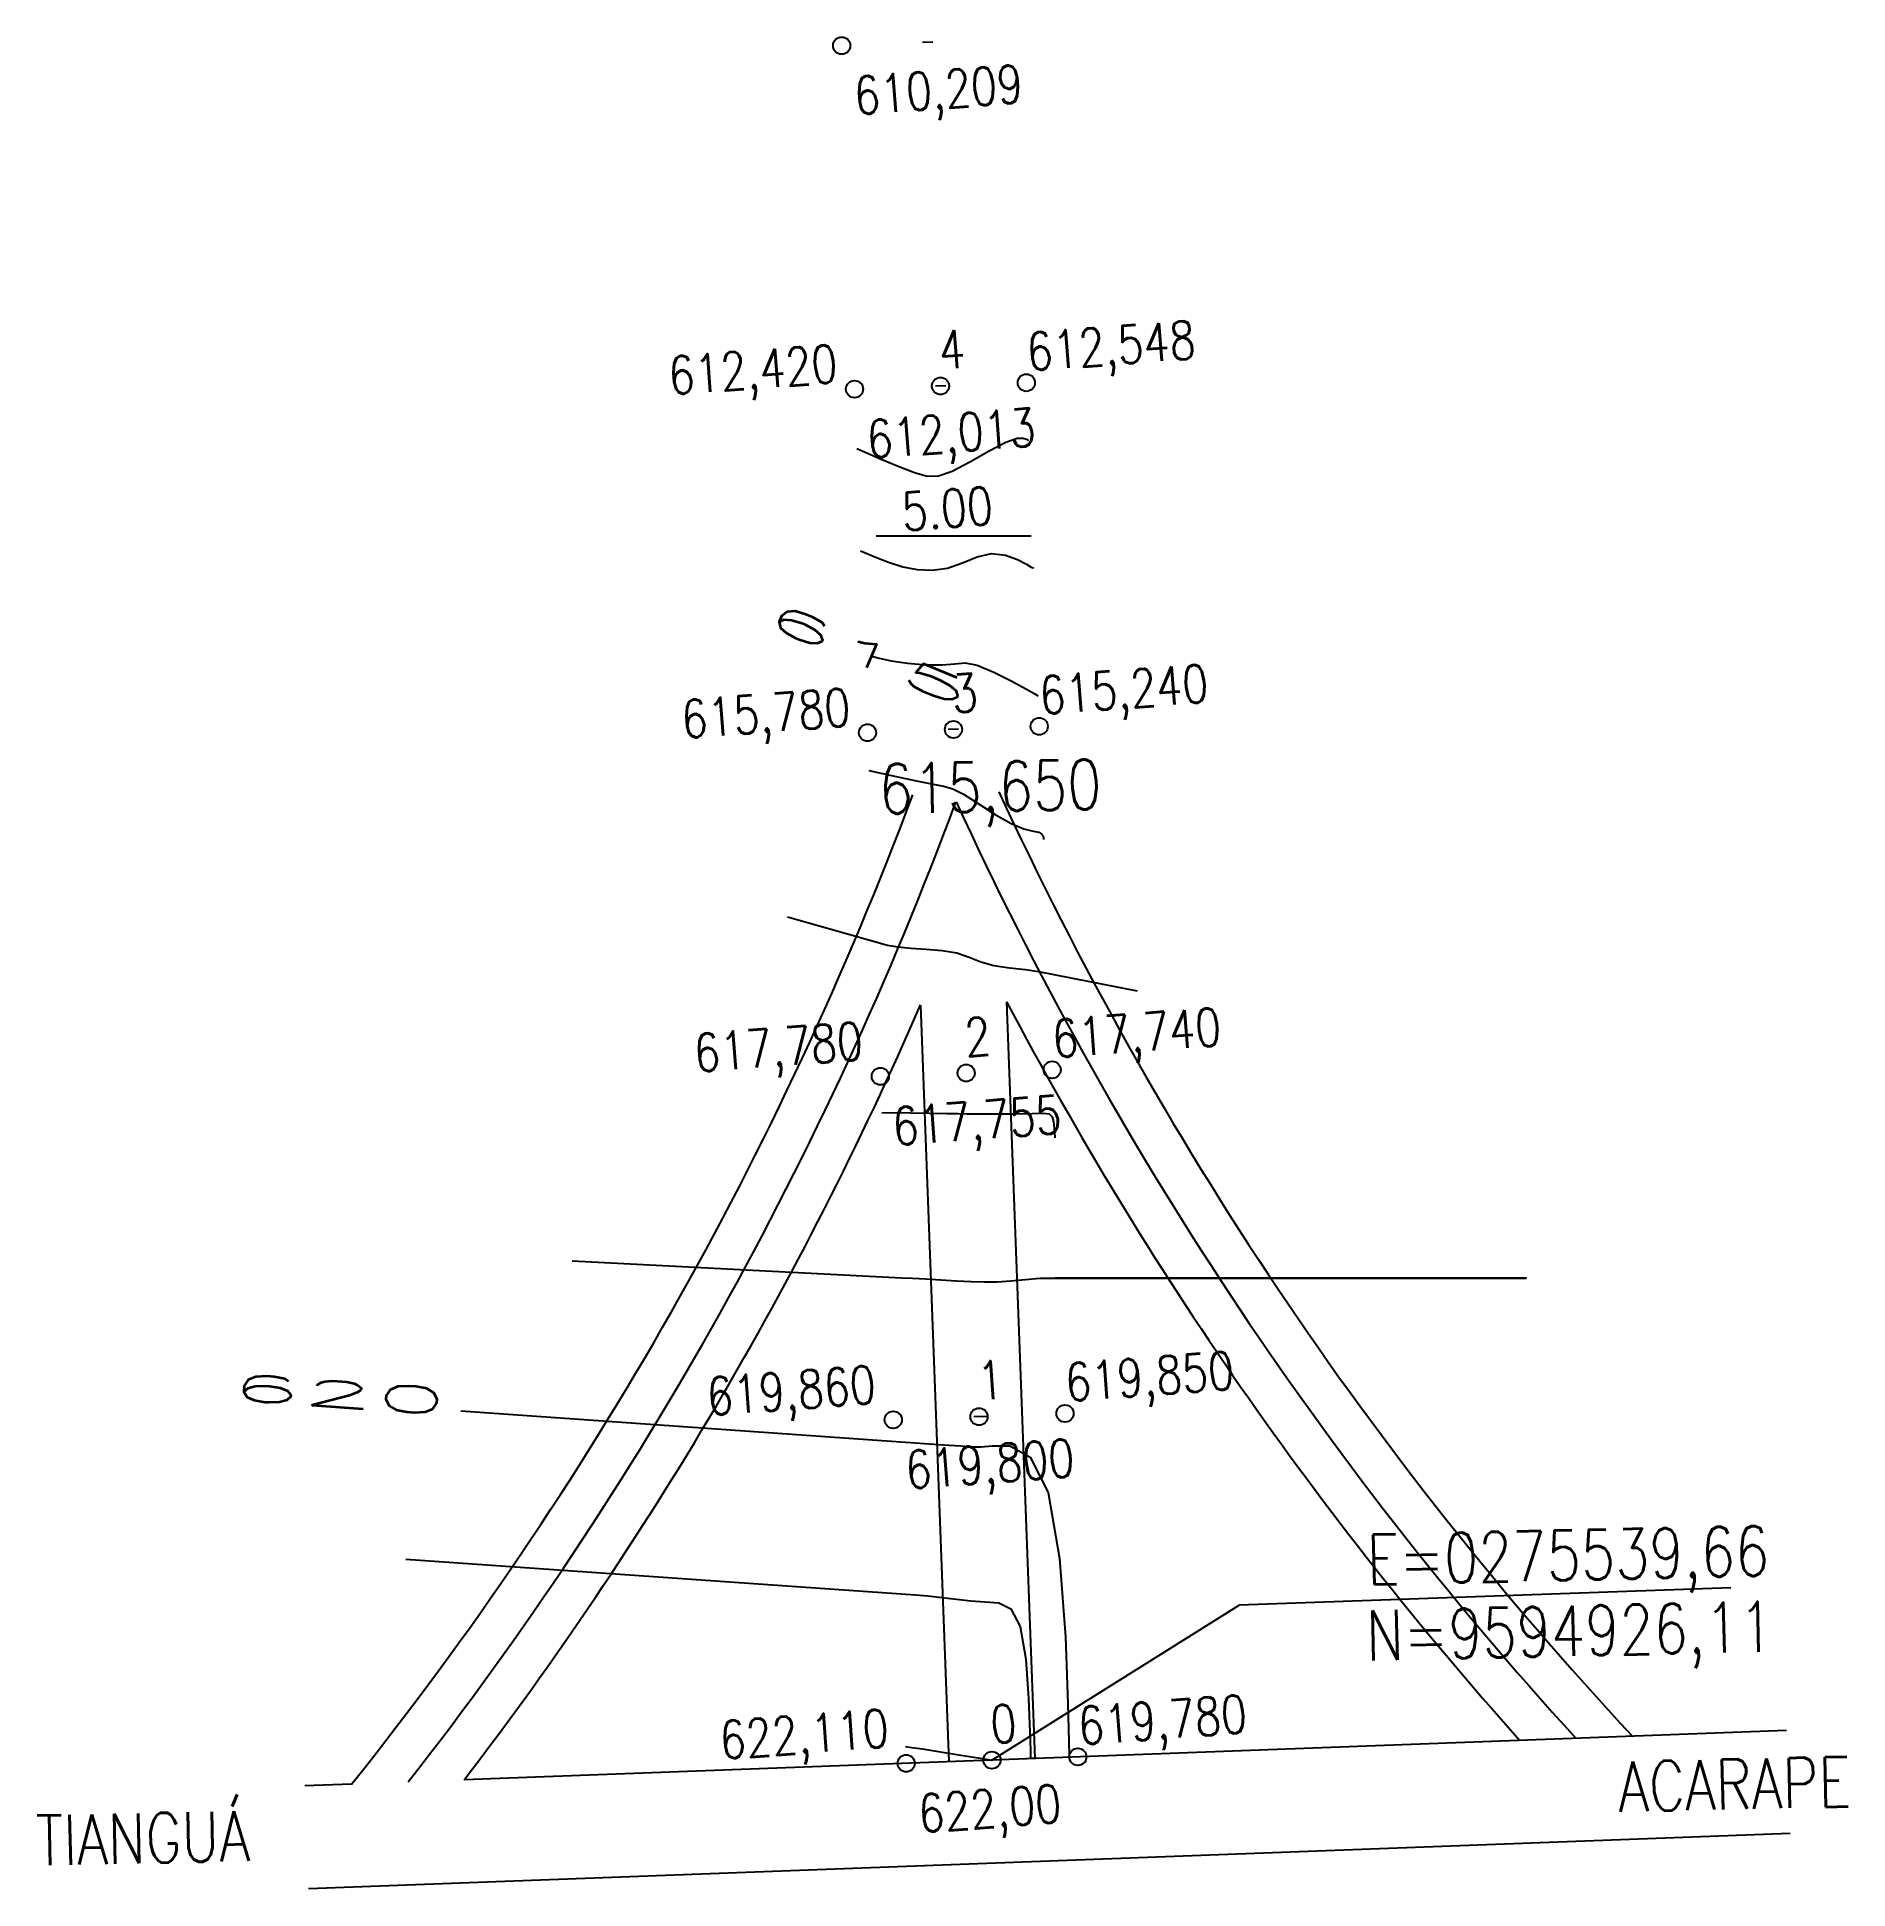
# Model space of a CAD drawing. Header units: millimetres. Extents: x 276147 to 291056, y 9594849 to 9609891.
# Drawn here: x 283724.8 to 283830.2, y 9605714.8 to 9605822.6 of the extents above; entities that cross this region are included whole.
import ezdxf
from ezdxf.enums import TextEntityAlignment as Align

# ---------------------------------------------------------------- set-up
doc = ezdxf.new("R2010")
doc.units = ezdxf.units.MM
doc.header["$LTSCALE"] = 10
doc.linetypes.add('CONTINUO', pattern=[0])
for name, color, linetype in [('Curvas mestras', 30, 'Continuous'), ('Curvas simples', 9, 'Continuous'), ('Curvas texto', 2, 'Continuous'), ('LINHA02', 8, 'Continuous'), ('TEXTO-PAPEL', 7, 'Continuous'), ('TEXTO02', 3, 'Continuous'), ('Top_malha_coord', 8, 'Continuous')]:
    doc.layers.add(name, color=color, linetype=linetype)
doc.styles.add('ROMANS', font='romans.shx', dxfattribs={"width": 0.8, "height": 4})
doc.styles.add('SIMPLEX', font='simplex', dxfattribs={"height": 0.2})

msp = doc.modelspace()

# ---------------------------------------------------------------- texts
at = {"style": 'ROMANS', "width": 0.8}
for s, height, p in [('E=0275539,66', 2.9046, (283802.14, 9605735.44)), ('N=9594926,11', 2.9046, (283802.09, 9605731.03)), ('ACARAPE', 2.905, (283816.75, 9605722.23)), ('TIANGUÁ', 2.905, (283724.72, 9605719.1))]:
    msp.add_text(s, height=height, rotation=1.288, dxfattribs=at).set_placement(p, align=Align.TOP_LEFT)
at = {"layer": 'Curvas texto', "style": 'SIMPLEX'}
for s, rotation, width, p, p2 in [('615', 337.2379, 3.563358, (283767, 9605788.42, 615), (283778.73, 9605783.5, 615)), ('620', 356.0463, 3.299405, (283735.96, 9605743.31, 620), (283748.66, 9605742.43, 620))]:
    msp.add_text(s, height=1.5, rotation=rotation, dxfattribs=dict(at, width=width)).set_placement(p, p2, align=Align.FIT)
at = {"layer": 'TEXTO02', "style": 'ROMANS', "width": 0.8}
for s, height, rotation, p in [('610,209', 2.207, 4.2899, (283772.26, 9605820.24)), ('612,548', 2.207, 4.2899, (283782.3, 9605805.35)), ('612,420', 2.207, 4.2899, (283761.47, 9605803.96)), ('4', 2.21, 4.2899, (283777.19, 9605805.44)), ('612,013', 2.207, 4.2899, (283773, 9605800.26)), ('5.00', 2.207, 4.2899, (283775.04, 9605796.04)), ('3', 2.21, 4.2899, (283777.94, 9605785.45)), ('615,240', 2.207, 4.2899, (283783.04, 9605785.36)), ('615,780', 2.207, 4.2899, (283762.22, 9605783.97)), ('615,650', 2.905, 1.288, (283773.75, 9605780.27)), ('617,740', 2.207, 4.2899, (283783.79, 9605765.38)), ('617,780', 2.207, 4.2899, (283762.95, 9605764.55)), ('2', 2.21, 4.2899, (283778.69, 9605765.46)), ('617,755', 2.207, 4.2899, (283774.5, 9605760.28)), ('619,860', 2.207, 4.2899, (283763.7, 9605744.57)), ('1', 2.21, 4.2899, (283779.44, 9605745.48)), ('619,850', 2.207, 4.2899, (283784.54, 9605745.39)), ('619,800', 2.207, 4.2899, (283775.25, 9605740.3)), ('619,780', 2.207, 4.2899, (283785.29, 9605725.41)), ('622,110', 2.207, 4.2899, (283764.45, 9605724.58)), ('0', 2.21, 4.2899, (283780.19, 9605725.49)), ('622,00', 2.207, 4.2899, (283776, 9605720.31))]:
    msp.add_text(s, height=height, rotation=rotation, dxfattribs=at).set_placement(p, align=Align.TOP_LEFT)

# ---------------------------------------------------------------- linework, layer by layer
at = {"layer": 'Curvas mestras', "linetype": 'CONTINUO'}
for points in [[(283773.37, 9605786.56, 615), (283773.8, 9605786.43, 615), (283774.49, 9605786.28, 615), (283775.45, 9605786.15, 615), (283776.53, 9605786.05, 615), (283777.49, 9605786.04, 615), (283778.2, 9605786.11, 615), (283778.8, 9605786.16, 615), (283779.51, 9605786.03, 615), (283780.48, 9605785.63, 615), (283781.52, 9605785.1, 615), (283782.37, 9605784.63, 615), (283782.85, 9605784.37, 615), (283783.02, 9605784.27, 615), (283783.05, 9605784.25, 615), (283783.05, 9605784.25, 615), (283783.05, 9605784.25, 615), (283783.05, 9605784.25, 615)], [(283749.47, 9605742.66, 620), (283777.54, 9605740.68, 620), (283778.55, 9605740.61, 620), (283779.21, 9605740.56, 620), (283779.72, 9605740.56, 620), (283780.38, 9605740.61, 620), (283781.41, 9605740.61, 620), (283782.59, 9605739.95, 620), (283783.63, 9605737.9, 620), (283784.29, 9605734.06, 620), (283784.63, 9605729.5, 620), (283784.77, 9605725.6, 620), (283784.84, 9605723.42, 620), (283784.86, 9605722.61, 620), (283784.86, 9605722.5, 620)]]:
    msp.add_polyline3d(points, dxfattribs=at)
at = {"layer": 'Curvas simples', "linetype": 'CONTINUO'}
for points in [[(283771.62, 9605822.07, 613), (283771.62, 9605822.07, 613), (283771.62, 9605822.07, 613), (283771.62, 9605822.07, 613), (283771.62, 9605822.07, 613), (283771.62, 9605822.07, 613), (283771.62, 9605822.07, 613), (283771.62, 9605822.07, 613), (283771.62, 9605822.07, 613), (283771.62, 9605822.07, 613), (283771.62, 9605822.07, 613), (283771.62, 9605822.07, 613), (283771.62, 9605822.07, 613)], [(283772.5, 9605798.64, 613), (283773.92, 9605798.01, 613), (283774.91, 9605797.6, 613), (283775.85, 9605797.24, 613), (283776.59, 9605797.03, 613), (283777.26, 9605797.04, 613), (283778.05, 9605797.32, 613), (283779.08, 9605797.86, 613), (283780.2, 9605798.49, 613), (283781.17, 9605799.01, 613), (283781.82, 9605799.23, 613), (283782.18, 9605799.24, 613), (283782.37, 9605799.17, 613), (283782.45, 9605799.12, 613), (283782.49, 9605799.1, 613), (283782.49, 9605799.1, 613), (283782.49, 9605799.1, 613), (283782.49, 9605799.1, 613), (283782.49, 9605799.1, 613)], [(283772.72, 9605792.69, 614), (283773.64, 9605792.29, 614), (283774.35, 9605792.02, 614), (283775.17, 9605791.76, 614), (283776.02, 9605791.59, 614), (283776.89, 9605791.55, 614), (283777.77, 9605791.68, 614), (283778.64, 9605791.99, 614), (283779.5, 9605792.33, 614), (283780.34, 9605792.52, 614), (283781.15, 9605792.43, 614), (283781.85, 9605792.17, 614), (283782.37, 9605791.9, 614), (283782.65, 9605791.74, 614), (283782.75, 9605791.69, 614), (283782.77, 9605791.68, 614), (283782.77, 9605791.68, 614), (283782.77, 9605791.68, 614), (283782.77, 9605791.68, 614)], [(283773.2, 9605779.9, 616), (283774.79, 9605779.55, 616), (283775.87, 9605779.32, 616), (283776.85, 9605779.13, 616), (283777.54, 9605779, 616), (283778.08, 9605778.84, 616), (283778.7, 9605778.53, 616), (283779.56, 9605777.99, 616), (283780.55, 9605777.35, 616), (283781.48, 9605776.81, 616), (283782.22, 9605776.51, 616), (283782.75, 9605776.38, 616), (283783.09, 9605776.31, 616), (283783.27, 9605776.2, 616), (283783.34, 9605776.08, 616), (283783.36, 9605775.97, 616), (283783.36, 9605775.91, 616), (283783.36, 9605775.89, 616), (283783.36, 9605775.88, 616)], [(283768.46, 9605771.38, 617), (283774.29, 9605769.75, 617), (283774.88, 9605769.65, 617), (283775.64, 9605769.56, 617), (283776.54, 9605769.5, 617), (283777.47, 9605769.43, 617), (283778.32, 9605769.29, 617), (283779.04, 9605769.05, 617), (283779.71, 9605768.78, 617), (283780.47, 9605768.55, 617), (283781.38, 9605768.42, 617), (283782.31, 9605768.33, 617), (283783.06, 9605768.2, 617), (283788.8, 9605767.08, 617)], [(283773.95, 9605760, 618), (283775.62, 9605759.98, 618), (283776.73, 9605759.97, 618), (283777.73, 9605759.95, 618), (283778.4, 9605759.94, 618), (283778.92, 9605759.93, 618), (283779.59, 9605759.92, 618), (283780.57, 9605759.92, 618), (283781.71, 9605759.93, 618), (283782.7, 9605759.95, 618), (283783.35, 9605759.96, 618), (283783.69, 9605759.92, 618), (283783.86, 9605759.76, 618), (283783.94, 9605759.46, 618), (283783.98, 9605759.1, 618), (283784, 9605758.79, 618), (283784.01, 9605758.62, 618), (283784.01, 9605758.55, 618), (283784.01, 9605758.54, 618)], [(283755.95, 9605751.38, 619), (283775.1, 9605750.38, 619), (283775.73, 9605750.37, 619), (283776.51, 9605750.33, 619), (283777.38, 9605750.28, 619), (283778.29, 9605750.22, 619), (283779.15, 9605750.17, 619), (283779.92, 9605750.15, 619), (283780.66, 9605750.16, 619), (283781.45, 9605750.21, 619), (283782.31, 9605750.3, 619), (283783.15, 9605750.37, 619), (283811.44, 9605750.37, 619), (283784.02, 9605750.37, 619)], [(283746.27, 9605734.03, 621), (283775.92, 9605731.94, 621), (283776.63, 9605731.88, 621), (283777.44, 9605731.79, 621), (283778.29, 9605731.69, 621), (283779.14, 9605731.59, 621), (283779.97, 9605731.53, 621), (283780.77, 9605731.49, 621), (283781.46, 9605731.14, 621), (283782, 9605730.11, 621), (283782.33, 9605728.2, 621), (283782.49, 9605725.91, 621), (283782.57, 9605723.96, 621), (283782.6, 9605722.87, 621), (283782.61, 9605722.47, 621), (283782.61, 9605722.41, 621)], [(283775.33, 9605723.12, 622), (283775.45, 9605723.11, 622), (283775.71, 9605723.07, 622), (283776.33, 9605722.98, 622), (283777.36, 9605722.81, 622), (283778.56, 9605722.62, 622), (283779.56, 9605722.46, 622), (283780.12, 9605722.37, 622), (283780.33, 9605722.33, 622), (283780.36, 9605722.33, 622), (283780.36, 9605722.33, 622), (283780.36, 9605722.33, 622), (283780.36, 9605722.33, 622), (283780.36, 9605722.33, 622), (283780.36, 9605722.33, 622), (283780.36, 9605722.33, 622)]]:
    msp.add_polyline3d(points, dxfattribs=at)
at = {"layer": 'LINHA02'}
for p in [(283823.35, 9605732.36), (283780.36, 9605722.33)]:
    msp.add_line(p, (283794.74, 9605731.35), dxfattribs=at)
at = {"layer": 'TEXTO-PAPEL', "color": 7, "linetype": 'Continuous'}
for centre in [(283771.62, 9605822.07), (283772.37, 9605802.09), (283777.37, 9605802.27), (283777.37, 9605802.27), (283782.36, 9605802.46), (283783.11, 9605782.47), (283773.12, 9605782.1), (283778.12, 9605782.29), (283778.12, 9605782.29), (283773.87, 9605762.11), (283778.86, 9605762.3), (283783.86, 9605762.49), (283774.62, 9605742.13), (283779.61, 9605742.31), (283784.61, 9605742.5), (283775.37, 9605722.14), (283780.36, 9605722.33), (283785.36, 9605722.52)]:
    msp.add_circle(centre, 0.5, dxfattribs=at)
for centre, start, end in [((283579.57, 9605851.73), 321.929, 339.6616), ((283970.91, 9605866.39), 204.6294, 222.362)]:
    msp.add_arc(centre, 211.91, start, end, dxfattribs=at)
at = {"layer": 'TEXTO02'}
for p, q in [((283776.92, 9605822.27), (283776.32, 9605822.25)), ((283776.92, 9605822.27), (283776.32, 9605822.25)), ((283777.67, 9605802.28), (283777.07, 9605802.26)), ((283777.67, 9605802.28), (283777.07, 9605802.26)), ((283778.42, 9605782.3), (283777.82, 9605782.28)), ((283778.42, 9605782.3), (283777.82, 9605782.28)), ((283780.11, 9605742.33), (283779.31, 9605742.3)), ((283826.58, 9605724.06), (283749.66, 9605721.18)), ((283782.94, 9605722.45), (283782.34, 9605722.41)), ((283743.11, 9605720.93), (283740.39, 9605720.83)), ((283826.8, 9605718.06), (283740.61, 9605714.84))]:
    msp.add_line(p, q, dxfattribs=at)
at = {"layer": 'Top_malha_coord'}
msp.add_line((283773.62, 9605793.56), (283782.64, 9605793.56), dxfattribs=at)
at = {"layer": 'Top_malha_coord', "color": 6}
for p, q in [((283776.21, 9605766.26), (283777.86, 9605722.23)), ((283776.21, 9605766.26), (283777.86, 9605722.23)), ((283781.21, 9605766.45), (283782.86, 9605722.42))]:
    msp.add_line(p, q, dxfattribs=at)
for centre, radius, start, end in [((283970.91, 9605866.39), 209.41, 204.765, 222.9428), ((283579.57, 9605851.73), 209.41, 321.3481, 339.526), ((283579.57, 9605851.73), 214.41, 322.4915, 336.5084), ((283970.91, 9605866.39), 214.41, 207.7824, 221.7994)]:
    msp.add_arc(centre, radius, start, end, dxfattribs=at)

msp.set_redraw_order([(e.dxf.handle, doc.entitydb.next_handle()) for e in msp.query("TEXT MTEXT ATTDEF DIMENSION ARC_DIMENSION")])  # texts and dimensions are drawn at this point

doc.saveas('drawing.dxf')
